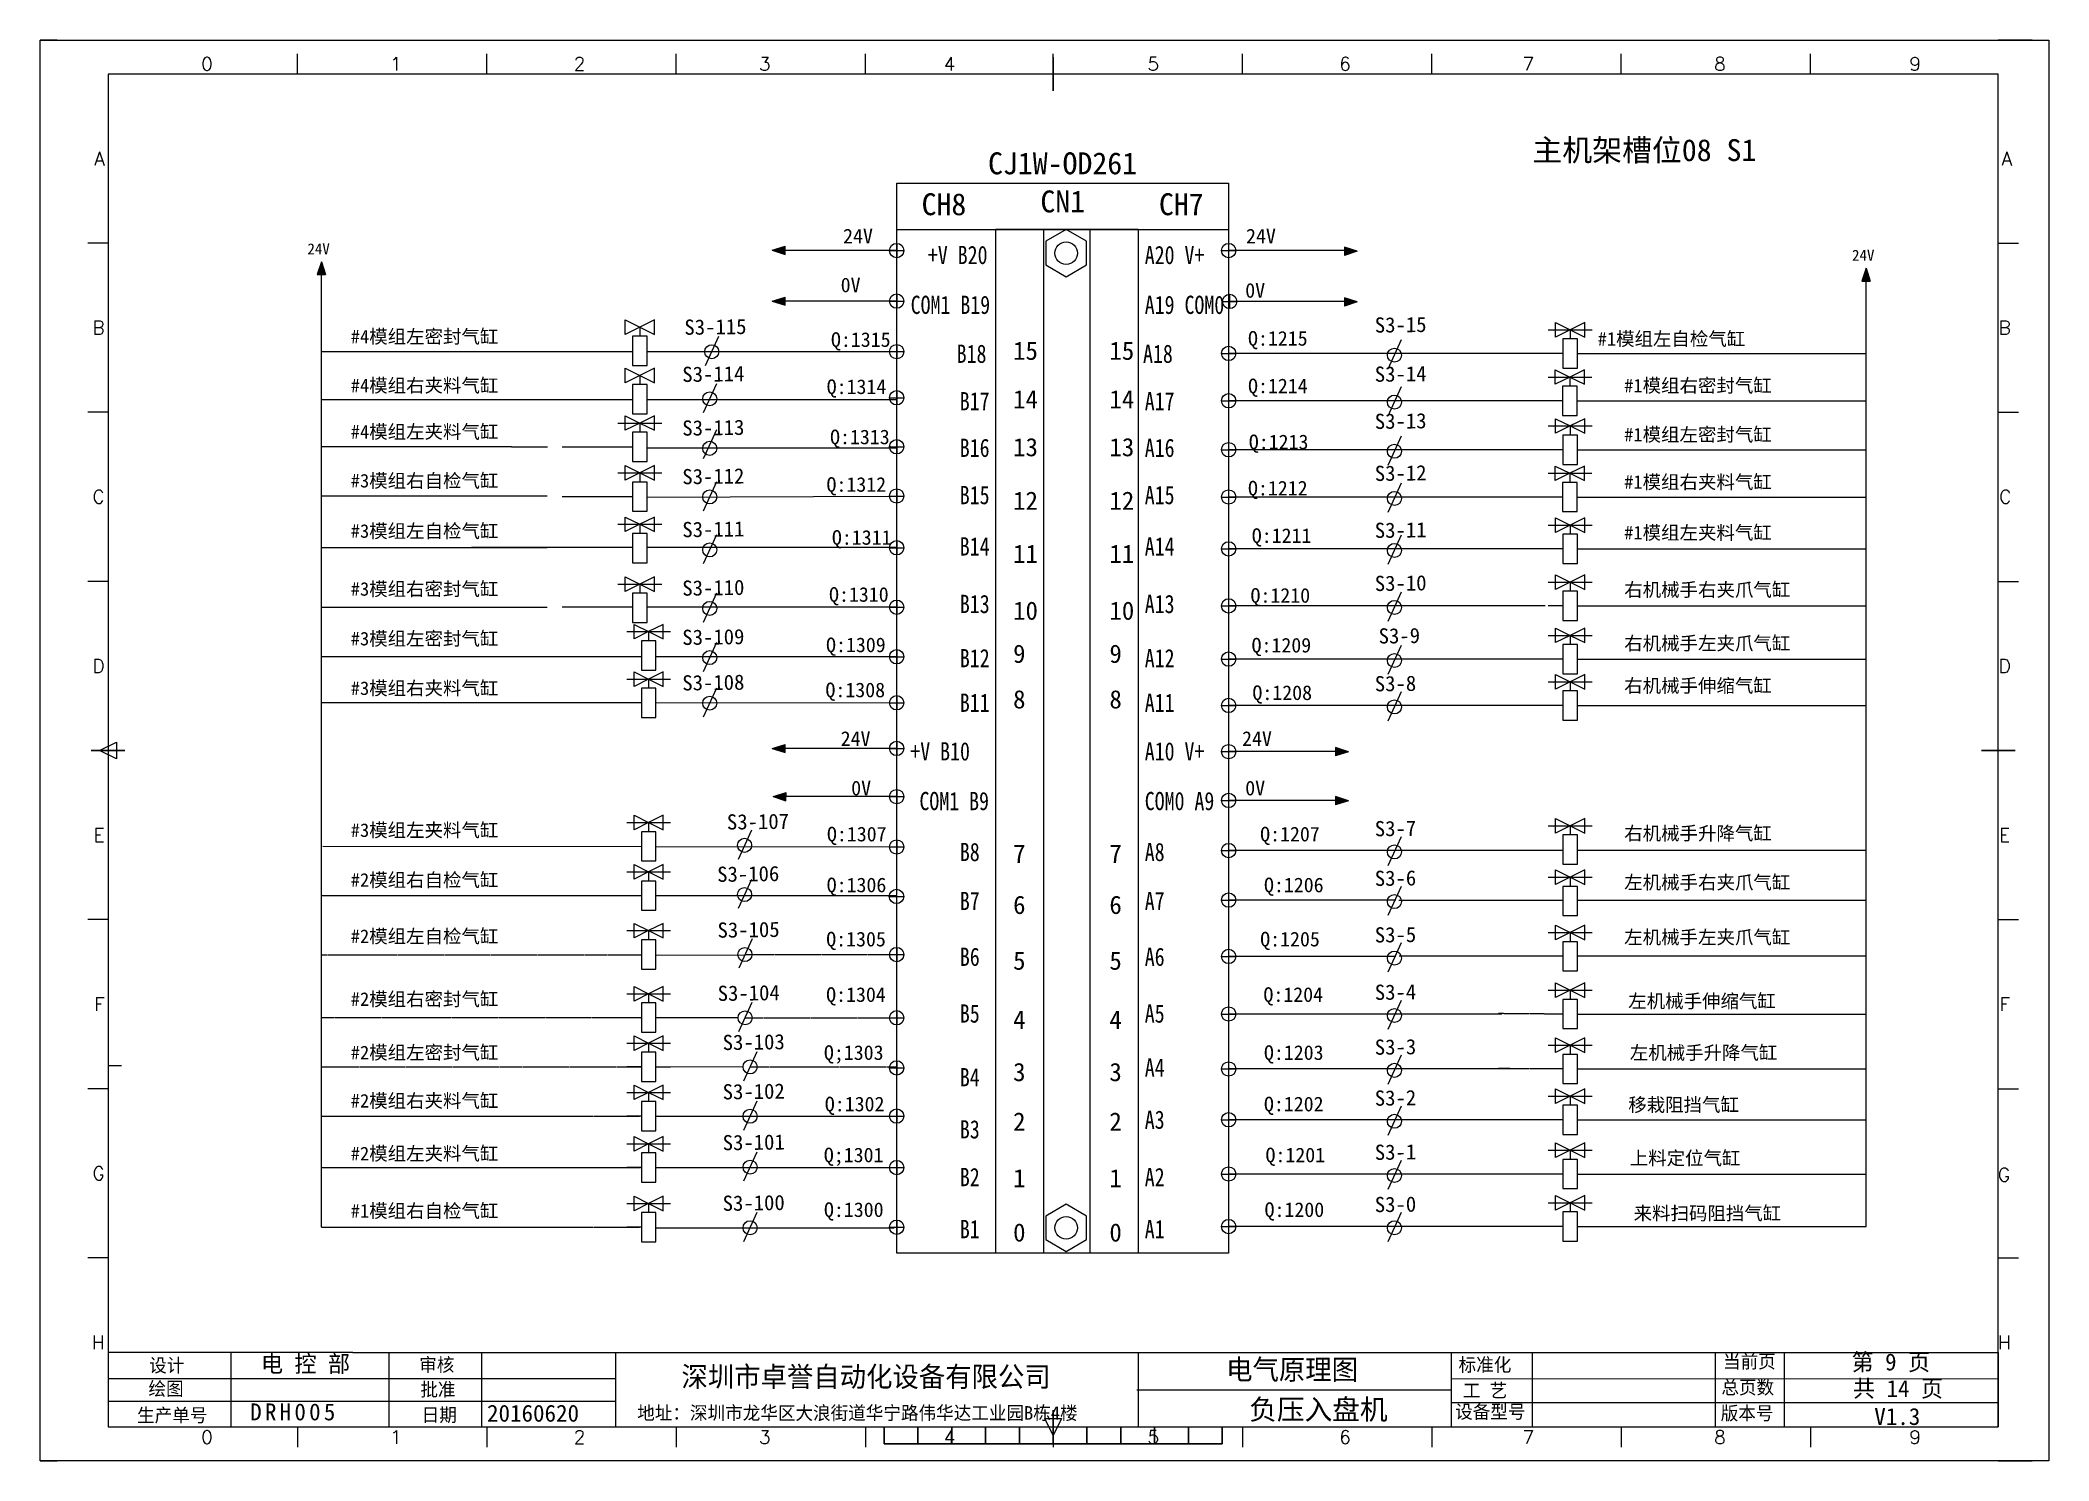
# Model space of a CAD drawing. Extents: x 2368 to 9674, y -1476 to 1321.
# Drawn here: x 7763 to 8357, y 901 to 1321 of the extents above; entities that cross this region are included whole.
import ezdxf
from ezdxf.enums import TextEntityAlignment as Align

# ---------------------------------------------------------------- set-up
doc = ezdxf.new("R2010")
doc.units = 0
doc.header["$MEASUREMENT"] = 0
doc.linetypes.add('ACANSTGL', pattern=[0.11811, 0.07874, -0.03937])
doc.layers.add('1', color=3, linetype='Continuous', lineweight=20)
doc.layers.add('AE_BOR', color=1, linetype='Continuous')
doc.layers.add('SYMS', color=7, linetype='Continuous')
doc.styles.add('HZ', font='', dxfattribs={"width": 0.8})
doc.styles.add('WD', font='romans.shx', dxfattribs={"bigfont": 'gbcbig.shx'})
doc.styles.add('样式 2', font='')
doc.styles.get('HZ').set_extended_font_data('SimSun')
doc.styles.get('样式 2').set_extended_font_data('NSimSun')

msp = doc.modelspace()

# ---------------------------------------------------------------- texts
for s, insert, char_height, width, attachment_point in [('{\\fFangSong|b0|i0|c134|p49;主机架槽位08 S1}', (8204.58714, 1292.22015), 6.48, 112.7203694, 1), ('{\\fFangSong|b0|i0|c134|p49;CJ1W-OD261}', (8043.60853, 1288.31971), 6.48, 34.6537309, 1), ('{\\fFangSong|b0|i0|c134|p49;CN1}', (8059.09663, 1277.05371), 6.48, 34.6537309, 1), ('{\\fFangSong|b0|i0|c134|p49;CH8}', (8023.95663, 1276.22371), 6.48, 34.6537309, 1), ('{\\fFangSong|b0|i0|c134|p49;CH7}', (8094.1467, 1276.22371), 6.48, 34.6537309, 1), ('{\\fSimSun|b0|i0|c134|p2;24V}', (8000.73944, 1265.72741), 4.32, 56.1737709, 1), ('{\\fSimSun|b0|i0|c134|p2;24V}', (8119.90713, 1265.72741), 4.32, 56.1737709, 1), ('24V', (7842.33629, 1261.41397), 3.24, 9.7955398, 1), ('24V', (8299.11353, 1259.52256), 3.24, 9.7955398, 1), ('{\\fSimSun|b0|i0|c134|p2;0V}', (8000.03163, 1251.28446), 4.32, 56.1737709, 1), ('{\\fSimSun|b0|i0|c134|p2;0V}', (8119.66587, 1249.67712), 4.32, 56.1737709, 1), ('{\\fSimSun|b0|i0|c134|p2;#4模组左密封气缸}', (7855.16462, 1235.86663), 4, 77.8309114, 1), (' Q:1215', (8117.55009, 1235.49469), 4.32, 56.1737709, 1), ('{\\fSimSun|b0|i0|c134|p2;#1模组左自检气缸}', (8223.88925, 1235.19232), 4, 77.8309114, 1), ('Q:1315', (7997.15783, 1235.13192), 4.32, 56.1737709, 1), ('{\\fSimSun|b0|i0|c134|p2;15}', (8051.02094, 1232.38534), 5.4, 4.0230196, 1), ('{\\fSimSun|b0|i0|c134|p2;15}', (8079.50587, 1232.38534), 5.4, 4.0230196, 1), ('{\\fSimSun|b0|i0|c134|p2;#4模组右夹料气缸}', (7855.16462, 1221.39479), 4, 77.8309114, 1), (' Q:1314', (7992.95954, 1221.19834), 4.32, 56.1737709, 1), ('{\\fSimSun|b0|i0|c134|p2;14}', (8051.02094, 1218.02755), 5.4, 4.0230196, 1), ('{\\fSimSun|b0|i0|c134|p2;14}', (8079.50587, 1218.02755), 5.4, 4.0230196, 1), (' Q:1214', (8117.56609, 1221.43494), 4.32, 56.1737709, 1), ('{\\fSimSun|b0|i0|c134|p2;#1模组右密封气缸}', (8231.74255, 1221.3817), 4, 69.1070273, 1), ('{\\fSimSun|b0|i0|c134|p2;#4模组左夹料气缸}', (7855.16462, 1207.72694), 4, 77.8309114, 1), ('Q:1313', (7996.89873, 1206.35416), 4.32, 56.1737709, 1), ('{\\fSimSun|b0|i0|c134|p2;#1模组左密封气缸}', (8231.74255, 1206.89123), 4, 69.1070273, 1), ('{\\fSimSun|b0|i0|c134|p2;13}', (8051.02094, 1203.87812), 5.4, 4.0230196, 1), ('{\\fSimSun|b0|i0|c134|p2;13}', (8079.50587, 1203.87812), 5.4, 4.0230196, 1), (' Q:1213', (8117.78916, 1204.8829), 4.32, 56.1737709, 1), ('{\\fSimSun|b0|i0|c134|p2;#3模组右自检气缸}', (7855.16462, 1193.2551), 4, 77.8309114, 1), (' Q:1312', (7992.89958, 1192.30312), 4.32, 56.1737709, 1), (' Q:1212', (8117.54412, 1191.21114), 4.32, 56.1737709, 1), ('{\\fSimSun|b0|i0|c134|p2;#1模组右夹料气缸}', (8231.74255, 1192.86778), 4, 69.1070273, 1), ('{\\fSimSun|b0|i0|c134|p2;12}', (8051.02094, 1188.04016), 5.4, 4.0230196, 1), ('{\\fSimSun|b0|i0|c134|p2;12}', (8079.50587, 1188.04016), 5.4, 4.0230196, 1), ('{\\fSimSun|b0|i0|c134|p2;#3模组左自检气缸}', (7855.16462, 1178.38126), 4, 77.8309114, 1), (' Q:1311', (7994.49981, 1176.63704), 4.32, 56.1737709, 1), (' Q:1211', (8118.66873, 1177.16851), 4.32, 56.1737709, 1), ('{\\fSimSun|b0|i0|c134|p2;#1模组左夹料气缸}', (8231.74255, 1177.90378), 4, 69.1070273, 1), ('{\\fSimSun|b0|i0|c134|p2;11}', (8051.02094, 1172.3502), 5.4, 4.0230196, 1), ('{\\fSimSun|b0|i0|c134|p2;11}', (8079.50587, 1172.3502), 5.4, 4.0230196, 1), ('{\\fSimSun|b0|i0|c134|p2;#3模组右密封气缸}', (7855.16462, 1161.24729), 4, 77.8309114, 1), (' Q:1310', (7993.64992, 1159.77703), 4.32, 56.1737709, 1), (' Q:1210', (8118.28986, 1159.50544), 4.32, 56.1737709, 1), ('{\\fSimSun|b0|i0|c134|p2;右机械手右夹爪气缸}', (8231.74255, 1161.02629), 4, 69.1070273, 1), ('{\\fSimSun|b0|i0|c134|p2;10}', (8051.02094, 1155.53061), 5.4, 4.0230196, 1), ('{\\fSimSun|b0|i0|c134|p2;10}', (8079.50587, 1155.53061), 5.4, 4.0230196, 1), ('{\\fSimSun|b0|i0|c134|p2;#3模组左密封气缸}', (7855.16462, 1146.56081), 4, 77.8309114, 1), (' Q:1309', (7992.76946, 1144.8829), 4.32, 56.1737709, 1), ('{\\fSimSun|b0|i0|c134|p2;9}', (8051.02094, 1142.80103), 5.4, 4.0230196, 1), ('{\\fSimSun|b0|i0|c134|p2;9}', (8079.50587, 1142.80103), 5.4, 4.0230196, 1), (' Q:1209', (8118.6004, 1144.78077), 4.32, 56.1737709, 1), ('{\\fSimSun|b0|i0|c134|p2;右机械手左夹爪气缸}', (8231.74255, 1145.18211), 4, 69.1070273, 1), ('{\\fSimSun|b0|i0|c134|p2;#3模组右夹料气缸}', (7855.16462, 1131.9094), 4, 77.8309114, 1), (' Q:1308', (7992.59539, 1131.55973), 4.32, 56.1737709, 1), ('{\\fSimSun|b0|i0|c134|p2;8}', (8051.02094, 1129.33136), 5.4, 4.0230196, 1), ('{\\fSimSun|b0|i0|c134|p2;8}', (8079.50587, 1129.33136), 5.4, 4.0230196, 1), (' Q:1208', (8118.85584, 1130.73723), 4.32, 56.1737709, 1), ('{\\fSimSun|b0|i0|c134|p2;右机械手伸缩气缸}', (8231.74255, 1132.6556), 4, 69.1070273, 1), ('{\\fSimSun|b0|i0|c134|p2;24V}', (8000.03163, 1117.17207), 4.32, 56.1737709, 1), ('{\\fSimSun|b0|i0|c134|p2;24V}', (8118.72414, 1117.17207), 4.32, 56.1737709, 1), ('{\\fSimSun|b0|i0|c134|p2;0V}', (8003.14399, 1102.54414), 4.32, 56.1737709, 1), ('{\\fSimSun|b0|i0|c134|p2;0V}', (8119.66645, 1102.54414), 4.32, 56.1737709, 1), ('{\\fSimSun|b0|i0|c134|p2;#3模组左夹料气缸}', (7855.16462, 1089.94483), 4, 77.8309114, 1), (' Q:1307', (7993.03473, 1088.94004), 4.32, 56.1737709, 1), (' Q:1207', (8121.14216, 1088.94004), 4.32, 56.1737709, 1), ('{\\fSimSun|b0|i0|c134|p2;右机械手升降气缸}', (8231.74255, 1088.99905), 4, 69.1070273, 1), ('{\\fSimSun|b0|i0|c134|p2;7}', (8051.02352, 1083.65497), 5.4, 4.0230196, 1), ('{\\fSimSun|b0|i0|c134|p2;7}', (8079.49139, 1083.65497), 5.4, 4.0230196, 1), ('{\\fSimSun|b0|i0|c134|p2;#2模组右自检气缸}', (7855.16462, 1075.21625), 4, 77.8309114, 1), ('{\\fSimSun|b0|i0|c134|p2;左机械手右夹爪气缸}', (8231.74255, 1074.50216), 4, 69.1070273, 1), (' Q:1306', (7992.95954, 1073.90317), 4.32, 56.1737709, 1), (' Q:1206', (8122.2761, 1073.90317), 4.32, 56.1737709, 1), ('{\\fSimSun|b0|i0|c134|p2;6}', (8051.02352, 1068.5571), 5.4, 4.0230196, 1), ('{\\fSimSun|b0|i0|c134|p2;6}', (8079.49139, 1068.5571), 5.4, 4.0230196, 1), ('{\\fSimSun|b0|i0|c134|p2;#2模组左自检气缸}', (7855.16462, 1058.56655), 4, 77.8309114, 1), (' Q:1305', (7992.82193, 1057.88486), 4.32, 56.1737709, 1), ('Q:1205', (8124.09903, 1057.88486), 4.32, 56.1737709, 1), ('{\\fSimSun|b0|i0|c134|p2;左机械手左夹爪气缸}', (8231.74255, 1058.2872), 4, 69.1070273, 1), ('{\\fSimSun|b0|i0|c134|p2;5}', (8051.02352, 1052.0583), 5.4, 4.0230196, 1), ('{\\fSimSun|b0|i0|c134|p2;5}', (8079.49139, 1052.0583), 5.4, 4.0230196, 1), ('{\\fSimSun|b0|i0|c134|p2;#2模组右密封气缸}', (7855.16462, 1039.9962), 4, 77.8309114, 1), (' Q:1304', (7992.79822, 1041.48781), 4.32, 56.1737709, 1), (' Q:1204', (8122.11478, 1041.48781), 4.32, 56.1737709, 1), ('{\\fSimSun|b0|i0|c134|p2;左机械手伸缩气缸}', (8232.93339, 1039.40262), 4, 56.1737709, 1), ('{\\fSimSun|b0|i0|c134|p2;4}', (8051.02352, 1034.59214), 5.4, 4.0230196, 1), ('{\\fSimSun|b0|i0|c134|p2;4}', (8079.49139, 1034.59214), 5.4, 4.0230196, 1), ('{\\fSimSun|b0|i0|c134|p2;#2模组左密封气缸}', (7855.16462, 1024.2038), 4, 77.8309114, 1), (' Q;1303', (7992.13816, 1024.3324), 4.32, 56.1737709, 1), (' Q:1203', (8122.2608, 1024.3324), 4.32, 56.1737709, 1), ('{\\fSimSun|b0|i0|c134|p2;左机械手升降气缸}', (8233.38523, 1024.14599), 4, 56.1737709, 1), ('{\\fSimSun|b0|i0|c134|p2;3}', (8051.02352, 1019.13471), 5.4, 4.0230196, 1), ('{\\fSimSun|b0|i0|c134|p2;3}', (8079.49139, 1019.13471), 5.4, 4.0230196, 1), ('{\\fSimSun|b0|i0|c134|p2;#2模组右夹料气缸}', (7855.16462, 1009.93355), 4, 77.8309114, 1), (' Q:1302', (7992.40686, 1009.12935), 4.32, 56.1737709, 1), ('{\\fSimSun|b0|i0|c134|p2;2}', (8051.02352, 1004.48089), 5.4, 4.0230196, 1), ('{\\fSimSun|b0|i0|c134|p2;2}', (8079.49139, 1004.48089), 5.4, 4.0230196, 1), (' Q:1202', (8122.2608, 1009.12935), 4.32, 56.1737709, 1), ('{\\fSimSun|b0|i0|c134|p2;移栽阻挡气缸}', (8232.93339, 1008.75147), 4, 56.1737709, 1), ('{\\fSimSun|b0|i0|c134|p2;#2模组左夹料气缸}', (7855.16462, 994.33141), 4, 77.8309114, 1), (' Q;1301', (7992.11292, 994.0676), 4.32, 56.1737709, 1), (' Q:1201', (8122.7238, 994.0676), 4.32, 56.1737709, 1), ('{\\fSimSun|b0|i0|c134|p2;上料定位气缸}', (8233.38523, 992.97337), 4, 56.1737709, 1), ('{\\fSimSun|b0|i0|c134|p2;1}', (8051.02352, 987.75482), 5.4, 4.0230196, 1), ('{\\fSimSun|b0|i0|c134|p2;1}', (8079.49139, 987.75482), 5.4, 4.0230196, 1), ('{\\fSimSun|b0|i0|c134|p2;#1模组右自检气缸}', (7855.16462, 977.39739), 4, 77.8309114, 1), (' Q:1300', (7992.15012, 977.90112), 4.32, 56.1737709, 1), (' Q:1200', (8122.44791, 977.90112), 4.32, 56.1737709, 1), ('{\\fSimSun|b0|i0|c134|p2;来料扫码阻挡气缸}', (8234.51481, 976.67566), 4, 56.1737709, 1), ('{\\fSimSun|b0|i0|c134|p2;0}', (8051.02352, 971.70373), 5.4, 4.0230196, 1), ('{\\fSimSun|b0|i0|c134|p2;0}', (8079.49139, 971.70373), 5.4, 4.0230196, 1), ('第 9 页', (8298.98965, 933.20998), 5, 38.1635092, 1), ('深圳市卓誉自动化设备有限公司', (7952.94274, 922.69305), 6, 134.4627712, 7), ('共 14 页', (8299.39943, 925.37331), 5, 40.4924398, 1), ('地址：深圳市龙华区大浪街道华宁路伟华达工业园B栋4楼', (7939.8591, 913.1738), 4, 144.4993675, 7), ('V1.3', (8305.6878, 917.0843), 5, 40.4924398, 1)]:
    msp.add_mtext(s, dxfattribs=dict(insert=insert, char_height=char_height, width=width, attachment_point=attachment_point))
at = {"color": 0, "ltscale": 2, "attachment_point": 1}
for s, insert, char_height, width in [('电 控 部', (7828.62706, 932.70016), 5, 34.8313606), ('当前页', (8260.95359, 932.88847), 4, 19.3450259), ('设计', (7795.533, 931.72793), 4, 19.3450259), ('审核', (7875.40434, 931.90559), 4, 25.507459), ('电气原理图', (8114.02226, 931.48063), 6, 43.9128196), ('标准化', (8182.75966, 931.90308), 4, 23.3399102), ('{\\C256;绘图}', (7795.32601, 924.80022), 4, 19.3450259), ('批准', (7875.73612, 924.57907), 4, 25.507459), ('工 艺', (8184.01573, 924.28086), 4, 19.3450259), ('总页数', (8260.47408, 925.20673), 4, 19.3450259), ('生产单号', (7791.95399, 916.96887), 4, 25.1533682), ('日期', (7876.12005, 917.07383), 4, 25.507459), ('20160620', (7895.44952, 918.05874), 5, 25.507459), ('{\\fSimSun|b0|i0|c134|p2;负压入盘机}', (8120.84348, 919.66856), 6, 43.9128196), ('设备型号', (8181.74706, 918.02035), 4, 31.672048), ('版本号', (8260.26857, 917.56412), 4, 19.3450259)]:
    msp.add_mtext(s, dxfattribs=dict(at, insert=insert, char_height=char_height, width=width))
at = {"lineweight": 0, "insert": (7802.95694, 918.44708), "char_height": 5, "attachment_point": 1, "style": '样式 2'}
msp.add_mtext_dynamic_manual_height_columns('\\pi22.464;{\\T1.28;DRH005}', width=55.0317648, gutter_width=1, heights=[0], dxfattribs=at)
at = {"layer": '1', "color": 0, "char_height": 5.4, "attachment_point": 1, "style": 'HZ'}
for s, insert, width in [('+V B20', (8025.82561, 1260.68718), 25.6053706), ('A20 V+', (8089.95099, 1260.68718), 26.3635826), ('COM1 B19', (8020.72908, 1245.94987), 31.938251), ('A19 COM0', (8089.95099, 1245.94987), 25.0966071), (' B18', (8031.3951, 1231.49239), 25.2262961), (' A18', (8086.5006, 1231.49239), 36.0605601), ('B17', (8035.24774, 1217.44405), 5.8386613), ('A17', (8089.95099, 1217.44405), 5.8386613), ('B16', (8035.24774, 1203.67366), 5.8386613), ('A16', (8089.95099, 1203.67366), 5.8386613), ('B15', (8035.24774, 1189.6982), 5.8386613), ('A15', (8089.95099, 1189.6982), 5.8386613), ('B14', (8035.24774, 1174.53553), 5.8386613), ('A14', (8089.95099, 1174.53553), 5.8386613), ('B13', (8035.27307, 1157.51714), 5.8386613), ('A13', (8089.95099, 1157.51714), 5.8386613), ('B12', (8035.27307, 1141.48871), 5.8386613), ('A12', (8089.95099, 1141.48871), 5.8386613), ('B11', (8035.27307, 1128.31717), 5.8386613), ('A11', (8089.95099, 1128.31717), 5.8386613), ('+V B10', (8020.62436, 1113.94116), 26.5910109), ('A10 V+', (8089.95099, 1113.94116), 45.1053605), ('COM1 B9', (8023.3192, 1099.24162), 24.1271129), ('COM0 A9', (8089.95099, 1099.24162), 29.3958352), ('B8', (8035.27307, 1084.18903), 5.8386613), ('A8', (8089.95099, 1084.18903), 5.8386613), ('B7', (8035.27307, 1069.7018), 5.8386613), ('A7', (8089.95099, 1069.7018), 5.8386613), ('B6', (8035.27307, 1053.20835), 5.8386613), ('A6', (8089.95099, 1053.20835), 5.8386613), ('B5', (8035.27307, 1036.4341), 5.8386613), ('A5', (8089.95099, 1036.4341), 5.8386613), ('B4', (8035.27307, 1017.60497), 5.8386613), ('A4', (8089.95099, 1020.44999), 5.8386613), ('A3', (8089.95099, 1005.03352), 5.8386613), ('B3', (8035.27307, 1002.1885), 5.8386613), ('B2', (8035.27307, 988.08178), 5.8386613), ('A2', (8089.95099, 988.08178), 5.8386613), ('B1', (8035.27307, 972.70216), 5.8386613), ('A1', (8089.95099, 972.70216), 5.8386613)]:
    msp.add_mtext(s, dxfattribs=dict(at, insert=insert, width=width))
at = {"layer": 'SYMS', "lineweight": -3}
for s, p in [('S3-115', (7953.84375, 1234.36503)), ('S3-15', (8158.00704, 1235.01244)), ('S3-114', (7953.22375, 1220.42503)), ('S3-14', (8158.00704, 1220.47507)), ('S3-113', (7953.22375, 1204.55364)), ('S3-13', (8158.00704, 1206.53494)), ('S3-112', (7953.22375, 1190.18503)), ('S3-12', (8158.00704, 1191.15346)), ('S3-111', (7953.22375, 1174.53503)), ('S3-11', (8158.00704, 1174.31165)), ('S3-110', (7953.22375, 1157.23503)), ('S3-10', (8158.00704, 1158.6172)), ('S3-109', (7953.22375, 1142.67503)), ('S3-9', (8159.14596, 1143.08519)), ('S3-108', (7953.22375, 1129.21503)), ('S3-8', (8158.00704, 1128.96097)), ('S3-107', (7966.41995, 1088.09416)), ('S3-7', (8158.00704, 1086.10917)), ('S3-106', (7963.53511, 1072.62921)), ('S3-6', (8158.00704, 1071.42436)), ('S3-105', (7963.63967, 1056.12901)), ('S3-5', (8158.00704, 1054.70427)), ('S3-104', (7963.68546, 1037.43182)), ('S3-4', (8158.00704, 1037.73092)), ('S3-103', (7965.16018, 1022.91278)), ('S3-3', (8158.00704, 1021.5204)), ('S3-102', (7965.16018, 1008.31768)), ('S3-2', (8158.00704, 1006.45417)), ('S3-101', (7965.16018, 993.28031)), ('S3-1', (8158.00704, 990.43438)), ('S3-100', (7965.16018, 975.36815)), ('S3-0', (8158.00704, 974.98672))]:
    msp.add_text(s, height=4.5, rotation=0.79525133, dxfattribs=at).set_placement(p)

# ---------------------------------------------------------------- blocks, each defined once
blk = doc.blocks.new('gb_a2_a')
for p, q in [((584, 410), (25, 410)), ((25, 410), (25, 10)), ((584, 10), (584, 410)), ((25, 10), (584, 10))]:
    blk.add_line(p, q)
at = {"lineweight": 9, "ltscale": 0.1}
blk.add_line((25, 116.86), (29, 116.86), dxfattribs=at)
at = {"layer": 'AE_BOR', "lineweight": 30}
for p, q in [((10, 420), (4.93, 420)), ((594, 420), (584, 420)), ((4.93, 0), (10, 0)), ((594, 0), (584, 0))]:
    blk.add_line(p, q, dxfattribs=at)
at = {"layer": 'AE_BOR', "color": 1, "lineweight": 15}
for p, q in [((4.93, 420), (598.93, 420)), ((4.93, 0), (4.93, 420)), ((598.93, 420), (598.93, 0)), ((22.5, 210), (27.5, 212.5)), ((27.5, 207.5), (22.5, 210)), ((27.5, 212.5), (27.5, 207.5)), ((304.5, 7.5), (302, 12.5)), ((302, 12.5), (307, 12.5)), ((307, 12.5), (304.5, 7.5)), ((598.93, 0), (4.93, 0))]:
    blk.add_line(p, q, dxfattribs=at)
at = {"layer": 'AE_BOR'}
for p, q in [((81, 410), (81, 416)), ((137, 410), (137, 416)), ((193, 410), (193, 416)), ((249, 410), (249, 416)), ((304.5, 410), (304.5, 416)), ((360.5, 410), (360.5, 416)), ((416.5, 410), (416.5, 416)), ((472.5, 410), (472.5, 416)), ((528.5, 410), (528.5, 416)), ((25, 360), (19, 360)), ((584, 360), (590, 360)), ((25, 310), (19, 310)), ((584, 310), (590, 310)), ((25, 260), (19, 260)), ((584, 260), (590, 260)), ((25, 160), (19, 160)), ((584, 160), (590, 160)), ((25, 110), (19, 110)), ((584, 110), (590, 110)), ((25, 60), (19, 60)), ((584, 60), (590, 60)), ((81, 10), (81, 4)), ((137, 10), (137, 4)), ((193, 10), (193, 4)), ((249, 10), (249, 4)), ((304.5, 10), (304.5, 4)), ((360.5, 10), (360.5, 4)), ((416.5, 10), (416.5, 4)), ((472.5, 10), (472.5, 4)), ((528.5, 10), (528.5, 4))]:
    blk.add_line(p, q, dxfattribs=at)
at = {"layer": 'AE_BOR', "color": 2, "lineweight": 30}
for p, q in [((304.5, 405), (304.5, 415)), ((20, 210), (30, 210)), ((579, 210), (589, 210)), ((304.5, 10), (304.5, 15)), ((304.5, 15), (304.5, 5)), ((254.5, 5), (254.5, 10)), ((264.5, 5), (264.5, 10)), ((274.5, 5), (274.5, 10)), ((284.5, 5), (284.5, 10)), ((294.5, 5), (294.5, 10)), ((304.5, 10), (304.5, 5)), ((314.5, 5), (314.5, 10)), ((324.5, 5), (324.5, 10)), ((334.5, 5), (334.5, 10)), ((344.5, 5), (344.5, 10)), ((354.5, 5), (354.5, 10)), ((254.5, 5), (354.5, 5))]:
    blk.add_line(p, q, dxfattribs=at)
at = {"layer": 'AE_BOR', "style": 'WD'}
for s, p in [('0', (54.27, 411)), ('1', (110.12, 411)), ('2', (164.42, 411)), ('3', (219.22, 411)), ('4', (273.82, 411)), ('5', (334.12, 411)), ('6', (390.81, 411)), ('7', (445.01, 411)), ('8', (501.67, 411)), ('9', (559.4, 411)), ('0', (54.27, 5)), ('1', (110.12, 5)), ('2', (164.42, 5)), ('3', (219.22, 5)), ('4', (273.82, 5)), ('5', (334.12, 5)), ('6', (390.81, 5)), ('7', (445.01, 5)), ('8', (501.67, 5)), ('9', (559.4, 5))]:
    blk.add_text(s, height=4, dxfattribs=at).set_placement(p, align=Align.CENTER)
for s, p in [('A', (24, 385)), ('A', (588.05, 385)), ('B', (24, 335)), ('B', (587.67, 335)), ('C', (24, 285)), ('C', (587.86, 285)), ('D', (24, 235)), ('D', (587.67, 235)), ('E', (24, 185)), ('E', (587.48, 185)), ('F', (24, 135)), ('F', (587.48, 135)), ('F', (587.48, 135)), ('G', (24, 85)), ('G', (587.48, 84.56)), ('H', (24, 35)), ('H', (587.67, 35))]:
    blk.add_text(s, height=4, dxfattribs=at).set_placement(p, align=Align.MIDDLE_RIGHT)

# ---------------------------------------------------------------- hatches: boundary and pattern name
for points in [[(7979.77794, 1259.41536), (7983.60987, 1260.60313), (7983.58647, 1258.15459)], [(8152.80131, 1259.08493), (8148.98089, 1257.8606), (8148.98089, 1260.30926)], [(7846.47702, 1255.99722), (7847.70135, 1252.1768), (7845.25269, 1252.1768)], [(8303.25427, 1254.1058), (8304.47859, 1250.28539), (8302.02994, 1250.28539)], [(7979.80794, 1244.36536), (7983.63987, 1245.55313), (7983.61647, 1243.10459)], [(8152.80131, 1244.11493), (8148.98089, 1242.8906), (8148.98089, 1245.33926)], [(7979.81574, 1112.08009), (7983.63615, 1113.30441), (7983.63615, 1110.85576)], [(8150.16131, 1111.10493), (8146.34089, 1109.8806), (8146.34089, 1112.32926)], [(7980.03794, 1097.90536), (7983.86987, 1099.09313), (7983.84647, 1096.64459)], [(8150.16131, 1096.63493), (8146.34089, 1095.4106), (8146.34089, 1097.85926)]]:
    msp.add_hatch(color=256).paths.add_polyline_path(points)

# ---------------------------------------------------------------- linework, layer by layer
for p, q in [((8016.59726, 1265.51692), (8114.76641, 1265.51692)), ((7979.77794, 1259.41536), (7983.60987, 1260.60313)), ((7979.77794, 1259.41536), (7983.58647, 1258.15459)), ((8016.59726, 1259.29052), (7983.55719, 1259.29052)), ((7983.58647, 1258.15459), (7983.60987, 1260.60313)), ((8149.16319, 1259.31609), (8114.76641, 1259.29052)), ((8152.80131, 1259.08493), (8148.98089, 1260.30926)), ((8148.98089, 1260.30926), (8148.98089, 1257.8606)), ((7846.47702, 1255.99722), (7845.25269, 1252.1768)), ((7846.47702, 1235.40419), (7846.47702, 1255.99722)), ((7846.47702, 1255.99722), (7847.70135, 1252.1768)), ((8152.80131, 1259.08493), (8148.98089, 1257.8606)), ((8303.25427, 1254.1058), (8302.02994, 1250.28539)), ((8303.25427, 1233.51277), (8303.25427, 1254.1058)), ((8303.25427, 1254.1058), (8304.47859, 1250.28539)), ((7845.25269, 1252.1768), (7847.70135, 1252.1768)), ((8302.02994, 1250.28539), (8304.47859, 1250.28539)), ((7979.80794, 1244.36536), (7983.63987, 1245.55313)), ((7979.80794, 1244.36536), (7983.61647, 1243.10459)), ((8016.59726, 1244.3366), (7983.45319, 1244.3366)), ((7983.61647, 1243.10459), (7983.63987, 1245.55313)), ((8149.25319, 1244.18609), (8114.76641, 1244.23769)), ((8152.80131, 1244.11493), (8148.98089, 1245.33926)), ((8148.98089, 1245.33926), (8148.98089, 1242.8906)), ((8152.80131, 1244.11493), (8148.98089, 1242.8906)), ((7936.31062, 1238.81783), (7940.63062, 1236.65783)), ((7936.31062, 1234.49783), (7936.31062, 1238.81783)), ((7940.63062, 1236.65783), (7936.31062, 1234.49783)), ((7944.95062, 1238.81783), (7940.63062, 1236.65783)), ((7940.63062, 1236.65783), (7944.95062, 1234.49783)), ((7940.63062, 1236.65783), (7940.63062, 1235.03783)), ((7944.95062, 1234.49783), (7944.95062, 1238.81783)), ((8209.27981, 1235.89398), (8222.23981, 1235.89398)), ((8211.43981, 1238.05398), (8215.75981, 1235.89398)), ((8211.43981, 1233.73398), (8211.43981, 1238.05398)), ((8215.75981, 1235.89398), (8211.43981, 1233.73398)), ((8220.07981, 1238.05398), (8215.75981, 1235.89398)), ((8215.75981, 1235.89398), (8215.75981, 1234.27398)), ((8215.75981, 1235.89398), (8220.07981, 1233.73398)), ((8220.07981, 1233.73398), (8220.07981, 1238.05398)), ((7940.63062, 1235.03783), (7940.63062, 1233.95783)), ((7963.92555, 1233.86985), (7959.97831, 1225.22899)), ((8165.7979, 1232.85144), (8161.85066, 1224.21058)), ((8215.75981, 1234.27398), (8215.75981, 1233.19398)), ((7936.31062, 1224.54142), (7940.63062, 1222.38142)), ((7936.31062, 1220.22142), (7936.31062, 1224.54142)), ((7944.95062, 1224.54142), (7940.63062, 1222.38142)), ((7944.95062, 1220.22142), (7944.95062, 1224.54142)), ((8211.50825, 1228.87398), (8114.76641, 1228.87398)), ((8213.59981, 1228.87398), (8209.27981, 1228.87398)), ((8211.36684, 1224.06328), (8215.68684, 1221.90328)), ((8211.36684, 1219.74328), (8211.36684, 1224.06328)), ((8220.00684, 1224.06328), (8215.68684, 1221.90328)), ((8217.91981, 1228.87398), (8222.23981, 1228.87398)), ((8220.00684, 1219.74328), (8220.00684, 1224.06328)), ((8222.23981, 1228.87398), (8303.25427, 1228.87398)), ((7940.63062, 1222.38142), (7936.31062, 1220.22142)), ((7940.63062, 1222.38142), (7944.95062, 1220.22142)), ((7940.63062, 1222.38142), (7940.63062, 1220.76142)), ((7940.63062, 1220.76142), (7940.63062, 1219.68142)), ((7963.30555, 1219.92985), (7959.35831, 1211.28899)), ((8165.7979, 1218.97059), (8161.85066, 1210.32972)), ((8209.20684, 1221.90328), (8222.16684, 1221.90328)), ((8215.68684, 1221.90328), (8211.36684, 1219.74328)), ((8215.68684, 1221.90328), (8215.68684, 1220.28328)), ((8215.68684, 1221.90328), (8220.00684, 1219.74328)), ((8215.68684, 1220.28328), (8215.68684, 1219.20328)), ((8209.20684, 1214.88328), (8114.76641, 1214.88328)), ((8213.52684, 1214.88328), (8209.20684, 1214.88328)), ((8217.84684, 1214.88328), (8303.25427, 1214.88328)), ((8217.84684, 1214.88328), (8222.16684, 1214.88328)), ((7934.15062, 1208.30609), (7947.11062, 1208.30609)), ((7936.31062, 1210.46609), (7940.63062, 1208.30609)), ((7936.31062, 1206.14609), (7936.31062, 1210.46609)), ((7940.63062, 1208.30609), (7936.31062, 1206.14609)), ((7944.95062, 1210.46609), (7940.63062, 1208.30609)), ((7940.63062, 1208.30609), (7944.95062, 1206.14609)), ((7940.63062, 1208.30609), (7940.63062, 1206.68609)), ((7940.63062, 1206.68609), (7940.63062, 1205.60609)), ((7944.95062, 1206.14609), (7944.95062, 1210.46609)), ((7963.30555, 1206.30985), (7959.35831, 1197.66899)), ((8209.27981, 1207.42796), (8222.23981, 1207.42796)), ((8211.43981, 1209.58796), (8215.75981, 1207.42796)), ((8211.43981, 1205.26796), (8211.43981, 1209.58796)), ((8215.75981, 1207.42796), (8211.43981, 1205.26796)), ((8220.07981, 1209.58796), (8215.75981, 1207.42796)), ((8215.75981, 1207.42796), (8215.75981, 1205.80796)), ((8215.75981, 1207.42796), (8220.07981, 1205.26796)), ((8220.07981, 1205.26796), (8220.07981, 1209.58796)), ((8209.20684, 1200.40796), (8114.76641, 1200.40796)), ((8165.7979, 1204.43321), (8161.85066, 1195.79234)), ((8213.59981, 1200.40796), (8209.27981, 1200.40796)), ((8215.75981, 1205.80796), (8215.75981, 1204.72796)), ((8217.91981, 1200.40796), (8303.25427, 1200.40796)), ((8217.91981, 1200.40796), (8222.23981, 1200.40796)), ((7936.31062, 1195.72569), (7940.63062, 1193.56569)), ((7936.31062, 1191.40569), (7936.31062, 1195.72569)), ((7944.95062, 1195.72569), (7940.63062, 1193.56569)), ((7944.95062, 1191.40569), (7944.95062, 1195.72569)), ((8211.36684, 1195.59725), (8215.68684, 1193.43725)), ((8211.36684, 1191.27725), (8211.36684, 1195.59725)), ((8220.00684, 1195.59725), (8215.68684, 1193.43725)), ((8220.00684, 1191.27725), (8220.00684, 1195.59725)), ((7934.15062, 1193.56569), (7947.11062, 1193.56569)), ((7940.63062, 1193.56569), (7936.31062, 1191.40569)), ((7940.63062, 1193.56569), (7944.95062, 1191.40569)), ((7940.63062, 1193.56569), (7940.63062, 1191.94569)), ((7940.63062, 1191.94569), (7940.63062, 1190.86569)), ((7963.30555, 1190.92985), (7959.35831, 1182.28899)), ((8165.7979, 1190.49308), (8161.85066, 1181.85222)), ((8209.20684, 1193.43725), (8222.16684, 1193.43725)), ((8215.68684, 1193.43725), (8211.36684, 1191.27725)), ((8215.68684, 1193.43725), (8215.68684, 1191.81725)), ((8215.68684, 1193.43725), (8220.00684, 1191.27725)), ((8215.68684, 1191.81725), (8215.68684, 1190.73725)), ((8209.20684, 1186.41725), (8114.76641, 1186.41725)), ((8213.52684, 1186.41725), (8209.20684, 1186.41725)), ((8217.84684, 1186.41725), (8303.25427, 1186.41725)), ((8217.84684, 1186.41725), (8222.16684, 1186.41725)), ((7934.15062, 1178.35316), (7947.11062, 1178.35316)), ((7936.31062, 1180.51316), (7940.63062, 1178.35316)), ((7936.31062, 1176.19316), (7936.31062, 1180.51316)), ((7940.63062, 1178.35316), (7936.31062, 1176.19316)), ((7944.95062, 1180.51316), (7940.63062, 1178.35316)), ((7940.63062, 1178.35316), (7944.95062, 1176.19316)), ((7940.63062, 1178.35316), (7940.63062, 1176.73316)), ((7940.63062, 1176.73316), (7940.63062, 1175.65316)), ((7944.95062, 1176.19316), (7944.95062, 1180.51316)), ((8209.27981, 1178.11158), (8222.23981, 1178.11158)), ((8211.43981, 1180.27158), (8215.75981, 1178.11158)), ((8211.43981, 1175.95158), (8211.43981, 1180.27158)), ((8215.75981, 1178.11158), (8211.43981, 1175.95158)), ((8220.07981, 1180.27158), (8215.75981, 1178.11158)), ((8215.75981, 1178.11158), (8215.75981, 1176.49158)), ((8215.75981, 1178.11158), (8220.07981, 1175.95158)), ((8215.75981, 1176.49158), (8215.75981, 1175.41158)), ((8220.07981, 1175.95158), (8220.07981, 1180.27158)), ((7938.47062, 1171.50702), (7890.88319, 1171.50702)), ((7938.47062, 1171.50702), (7891.12319, 1171.50702)), ((8016.59726, 1171.50702), (7942.79062, 1171.50702)), ((8016.59726, 1171.50702), (7942.79062, 1171.50702)), ((7963.30555, 1175.27985), (7959.35831, 1166.63899)), ((8209.63408, 1171.09158), (8114.76641, 1171.09158)), ((8165.7979, 1175.1116), (8161.85066, 1166.47073)), ((8213.59981, 1171.09158), (8209.27981, 1171.09158)), ((8217.91981, 1171.09158), (8222.23981, 1171.09158)), ((8222.23981, 1171.09158), (8303.25427, 1171.09158)), ((7934.15062, 1160.69316), (7947.11062, 1160.69316)), ((7936.31062, 1162.85316), (7940.63062, 1160.69316)), ((7936.31062, 1158.53316), (7936.31062, 1162.85316)), ((7940.63062, 1160.69316), (7936.31062, 1158.53316)), ((7944.95062, 1162.85316), (7940.63062, 1160.69316)), ((7940.63062, 1160.69316), (7944.95062, 1158.53316)), ((7940.63062, 1160.69316), (7940.63062, 1159.07316)), ((7940.63062, 1159.07316), (7940.63062, 1157.99316)), ((7944.95062, 1158.53316), (7944.95062, 1162.85316)), ((8209.27981, 1161.25023), (8222.23981, 1161.25023)), ((8211.43981, 1163.41023), (8215.75981, 1161.25023)), ((8211.43981, 1159.09023), (8211.43981, 1163.41023)), ((8215.75981, 1161.25023), (8211.43981, 1159.09023)), ((8220.07981, 1163.41023), (8215.75981, 1161.25023)), ((8215.75981, 1161.25023), (8215.75981, 1159.63023)), ((8215.75981, 1161.25023), (8220.07981, 1159.09023)), ((8215.75981, 1159.63023), (8215.75981, 1158.55023)), ((8220.07981, 1159.09023), (8220.07981, 1163.41023)), ((7963.30555, 1157.97985), (7959.35831, 1149.33899)), ((8208.40341, 1154.23023), (8114.76641, 1154.23023)), ((8165.7979, 1158.2698), (8161.85066, 1149.62893)), ((8213.59981, 1154.23023), (8209.27981, 1154.23023)), ((8217.91981, 1154.23023), (8222.23981, 1154.23023)), ((8222.23981, 1154.23023), (8303.25427, 1154.23023)), ((7936.76775, 1146.62156), (7949.72775, 1146.62156)), ((7938.92775, 1148.78156), (7943.24775, 1146.62156)), ((7938.92775, 1144.46156), (7938.92775, 1148.78156)), ((7943.24775, 1146.62156), (7938.92775, 1144.46156)), ((7947.56775, 1148.78156), (7943.24775, 1146.62156)), ((7943.24775, 1146.62156), (7947.56775, 1144.46156)), ((7943.24775, 1146.62156), (7943.24775, 1145.00156)), ((7947.56775, 1144.46156), (7947.56775, 1148.78156)), ((8211.43981, 1147.69026), (8215.75981, 1145.53026)), ((8211.43981, 1143.37026), (8211.43981, 1147.69026)), ((8220.07981, 1147.69026), (8215.75981, 1145.53026)), ((8220.07981, 1143.37026), (8220.07981, 1147.69026)), ((7943.24775, 1145.00156), (7943.24775, 1143.92156)), ((7963.30555, 1143.41985), (7959.35831, 1134.77899)), ((8165.7979, 1142.57535), (8161.85066, 1133.93448)), ((8209.27981, 1145.53026), (8222.23981, 1145.53026)), ((8215.75981, 1145.53026), (8211.43981, 1143.37026)), ((8215.75981, 1145.53026), (8215.75981, 1143.91026)), ((8215.75981, 1145.53026), (8220.07981, 1143.37026)), ((8215.75981, 1143.91026), (8215.75981, 1142.83026)), ((7941.08775, 1139.20392), (7846.64456, 1139.20392)), ((7938.92775, 1134.75654), (7943.24775, 1132.59654)), ((7938.92775, 1130.43654), (7938.92775, 1134.75654)), ((7947.56775, 1134.75654), (7943.24775, 1132.59654)), ((8016.59726, 1139.20392), (7945.40775, 1139.20392)), ((7947.56775, 1130.43654), (7947.56775, 1134.75654)), ((8210.11693, 1138.51026), (8114.76641, 1138.51026)), ((8213.59981, 1138.51026), (8209.27981, 1138.51026)), ((8217.91981, 1138.51026), (8222.23981, 1138.51026)), ((8222.23981, 1138.51026), (8303.25427, 1138.51026)), ((7936.76775, 1132.59654), (7949.72775, 1132.59654)), ((7943.24775, 1132.59654), (7938.92775, 1130.43654)), ((7943.24775, 1132.59654), (7947.56775, 1130.43654)), ((7943.24775, 1132.59654), (7943.24775, 1130.97654)), ((7943.24775, 1130.97654), (7943.24775, 1129.89654)), ((7963.30555, 1129.95985), (7959.35831, 1121.31899)), ((8165.7979, 1128.84722), (8161.85066, 1120.20636)), ((8209.27981, 1131.82068), (8222.23981, 1131.82068)), ((8211.43981, 1133.98068), (8215.75981, 1131.82068)), ((8211.43981, 1129.66068), (8211.43981, 1133.98068)), ((8215.75981, 1131.82068), (8211.43981, 1129.66068)), ((8220.07981, 1133.98068), (8215.75981, 1131.82068)), ((8215.75981, 1131.82068), (8215.75981, 1130.20068)), ((8215.75981, 1131.82068), (8220.07981, 1129.66068)), ((8215.75981, 1130.20068), (8215.75981, 1129.12068)), ((8220.07981, 1129.66068), (8220.07981, 1133.98068)), ((7846.64456, 1125.72061), (7941.08775, 1125.64268)), ((7945.40775, 1125.63912), (8014.47722, 1125.58212)), ((8210.61634, 1124.79784), (8114.76641, 1124.79784)), ((8213.59981, 1124.80068), (8209.27981, 1124.80068)), ((8217.91981, 1124.80068), (8222.23981, 1124.80068)), ((8222.23981, 1124.79784), (8303.25427, 1124.79784)), ((7979.81574, 1112.08009), (7983.63615, 1113.30441)), ((7979.81574, 1112.08009), (7983.63615, 1110.85576)), ((8016.59726, 1112.09702), (7983.55719, 1112.09702)), ((7983.63615, 1110.85576), (7983.63615, 1113.30441)), ((8146.49319, 1111.15768), (8114.76641, 1111.15768)), ((8150.16131, 1111.10493), (8146.34089, 1112.32926)), ((8146.34089, 1112.32926), (8146.34089, 1109.8806)), ((8150.16131, 1111.10493), (8146.34089, 1109.8806)), ((7980.03794, 1097.90536), (7983.86987, 1099.09313)), ((7983.84647, 1096.64459), (7983.86987, 1099.09313)), ((7980.03794, 1097.90536), (7983.84647, 1096.64459)), ((8016.59726, 1097.84133), (7983.81319, 1097.84133)), ((8146.49319, 1096.71801), (8114.76641, 1096.71801)), ((8150.16131, 1096.63493), (8146.34089, 1097.85926)), ((8146.34089, 1097.85926), (8146.34089, 1095.4106)), ((8150.16131, 1096.63493), (8146.34089, 1095.4106)), ((7936.76775, 1090.18439), (7949.72775, 1090.18439)), ((7938.92775, 1092.34439), (7943.24775, 1090.18439)), ((7938.92775, 1088.02439), (7938.92775, 1092.34439)), ((7943.24775, 1090.18439), (7938.92775, 1088.02439)), ((7947.56775, 1092.34439), (7943.24775, 1090.18439)), ((7943.24775, 1090.18439), (7947.56775, 1088.02439)), ((7943.24775, 1090.18439), (7943.24775, 1088.56439)), ((7943.24775, 1088.56439), (7943.24775, 1087.48439)), ((7947.56775, 1088.02439), (7947.56775, 1092.34439)), ((7973.61691, 1087.93404), (7969.66967, 1079.29317)), ((8209.27981, 1089.20956), (8222.23981, 1089.20956)), ((8211.43981, 1091.36956), (8215.75981, 1089.20956)), ((8211.43981, 1087.04956), (8211.43981, 1091.36956)), ((8215.75981, 1089.20956), (8211.43981, 1087.04956)), ((8220.07981, 1091.36956), (8215.75981, 1089.20956)), ((8215.75981, 1089.20956), (8220.07981, 1087.04956)), ((8215.75981, 1089.20956), (8215.75981, 1087.58956)), ((8215.75981, 1087.58956), (8215.75981, 1086.50956)), ((8220.07981, 1087.04956), (8220.07981, 1091.36956)), ((7846.85696, 1083.23265), (7941.08775, 1083.07848)), ((7945.40775, 1083.07141), (8014.47722, 1082.95841)), ((8199.02667, 1081.90356), (8114.76641, 1081.90356)), ((8165.7979, 1085.99542), (8161.85066, 1077.35456)), ((8213.59981, 1081.90356), (8194.14123, 1081.90356)), ((8303.30926, 1081.90356), (8217.91981, 1081.90356)), ((7936.76775, 1075.5816), (7949.72775, 1075.5816)), ((7938.92775, 1077.7416), (7943.24775, 1075.5816)), ((7938.92775, 1073.4216), (7938.92775, 1077.7416)), ((7943.24775, 1075.5816), (7938.92775, 1073.4216)), ((7947.56775, 1077.7416), (7943.24775, 1075.5816)), ((7943.24775, 1075.5816), (7947.56775, 1073.4216)), ((7943.24775, 1075.5816), (7943.24775, 1073.9616)), ((7947.56775, 1073.4216), (7947.56775, 1077.7416)), ((8211.43981, 1076.15856), (8215.75981, 1073.99856)), ((8211.43981, 1071.83856), (8211.43981, 1076.15856)), ((8220.07981, 1076.15856), (8215.75981, 1073.99856)), ((8220.07981, 1071.83856), (8220.07981, 1076.15856)), ((7943.24775, 1073.9616), (7943.24775, 1072.8816)), ((7973.61691, 1073.37404), (7969.66967, 1064.73317)), ((8165.7979, 1071.31061), (8161.85066, 1062.66975)), ((8209.27981, 1073.99856), (8222.23981, 1073.99856)), ((8215.75981, 1073.99856), (8211.43981, 1071.83856)), ((8215.75981, 1073.99856), (8220.07981, 1071.83856)), ((8215.75981, 1073.99856), (8215.75981, 1072.37856)), ((8215.75981, 1072.37856), (8215.75981, 1071.29856)), ((8164.17695, 1067.26496), (8114.76641, 1067.26496)), ((7936.76775, 1058.22808), (7949.72775, 1058.22808)), ((7938.92775, 1060.38808), (7943.24775, 1058.22808)), ((7938.92775, 1056.06808), (7938.92775, 1060.38808)), ((7943.24775, 1058.22808), (7938.92775, 1056.06808)), ((7947.56775, 1060.38808), (7943.24775, 1058.22808)), ((7943.24775, 1058.22808), (7947.56775, 1056.06808)), ((7943.24775, 1058.22808), (7943.24775, 1056.60808)), ((7947.56775, 1056.06808), (7947.56775, 1060.38808)), ((8209.27981, 1057.66082), (8222.23981, 1057.66082)), ((8211.43981, 1059.82082), (8215.75981, 1057.66082)), ((8211.43981, 1055.50082), (8211.43981, 1059.82082)), ((8215.75981, 1057.66082), (8211.43981, 1055.50082)), ((8220.07981, 1059.82082), (8215.75981, 1057.66082)), ((8215.75981, 1057.66082), (8220.07981, 1055.50082)), ((8215.75981, 1057.66082), (8215.75981, 1056.04082)), ((8220.07981, 1055.50082), (8220.07981, 1059.82082)), ((7943.24775, 1056.60808), (7943.24775, 1055.52808)), ((7973.82455, 1055.77931), (7969.87731, 1047.13844)), ((8165.7979, 1054.59052), (8161.85066, 1045.94965)), ((8215.75981, 1056.04082), (8215.75981, 1054.96082)), ((7938.76724, 1051.12062), (7941.08775, 1051.11228)), ((7945.40775, 1051.09675), (7971.71135, 1051.00219)), ((8164.17695, 1050.58783), (8114.76641, 1050.58783)), ((7936.76775, 1039.5574), (7949.72775, 1039.5574)), ((7938.92775, 1041.7174), (7943.24775, 1039.5574)), ((7938.92775, 1037.3974), (7938.92775, 1041.7174)), ((7943.24775, 1039.5574), (7938.92775, 1037.3974)), ((7947.56775, 1041.7174), (7943.24775, 1039.5574)), ((7943.24775, 1039.5574), (7947.56775, 1037.3974)), ((7943.24775, 1039.5574), (7943.24775, 1037.9374)), ((7947.56775, 1037.3974), (7947.56775, 1041.7174)), ((8209.27981, 1040.59559), (8222.23981, 1040.59559)), ((8211.43981, 1042.75559), (8215.75981, 1040.59559)), ((8211.43981, 1038.43559), (8211.43981, 1042.75559)), ((8215.75981, 1040.59559), (8211.43981, 1038.43559)), ((8220.07981, 1042.75559), (8215.75981, 1040.59559)), ((8215.75981, 1040.59559), (8220.07981, 1038.43559)), ((8215.75981, 1040.59559), (8215.75981, 1038.97559)), ((8220.07981, 1038.43559), (8220.07981, 1042.75559)), ((7943.24775, 1037.9374), (7943.24775, 1036.8574)), ((7973.76726, 1036.93664), (7969.82002, 1028.29578)), ((8195.58361, 1033.57559), (8114.76641, 1033.57559)), ((8165.7979, 1037.61716), (8161.85066, 1028.9763)), ((8213.59981, 1033.57559), (8209.27981, 1033.57559)), ((8215.75981, 1038.97559), (8215.75981, 1037.89559)), ((8217.91981, 1033.57559), (8222.23981, 1033.57559)), ((8222.23981, 1033.57559), (8303.25427, 1033.57559)), ((7938.15958, 1032.57455), (7941.08775, 1032.57455)), ((7945.40775, 1032.57455), (7969.82319, 1032.57455)), ((7936.76775, 1024.97986), (7949.72775, 1024.97986)), ((7938.92775, 1027.13986), (7943.24775, 1024.97986)), ((7938.92775, 1022.81986), (7938.92775, 1027.13986)), ((7943.24775, 1024.97986), (7938.92775, 1022.81986)), ((7947.56775, 1027.13986), (7943.24775, 1024.97986)), ((7943.24775, 1024.97986), (7947.56775, 1022.81986)), ((7943.24775, 1024.97986), (7943.24775, 1023.35986)), ((7943.24775, 1023.35986), (7943.24775, 1022.27986)), ((7947.56775, 1022.81986), (7947.56775, 1027.13986)), ((7975.24199, 1022.4176), (7971.29475, 1013.77674)), ((8209.27981, 1024.34993), (8222.23981, 1024.34993)), ((8211.43981, 1026.50993), (8215.75981, 1024.34993)), ((8211.43981, 1022.18993), (8211.43981, 1026.50993)), ((8215.75981, 1024.34993), (8211.43981, 1022.18993)), ((8220.07981, 1026.50993), (8215.75981, 1024.34993)), ((8215.75981, 1024.34993), (8220.07981, 1022.18993)), ((8215.75981, 1024.34993), (8215.75981, 1022.72993)), ((8215.75981, 1022.72993), (8215.75981, 1021.64993)), ((8220.07981, 1022.18993), (8220.07981, 1026.50993)), ((7941.08775, 1017.95986), (7936.76775, 1017.95986)), ((7939.56106, 1017.9697), (7941.08775, 1017.97382)), ((7945.40775, 1017.98549), (7971.32319, 1018.05551)), ((7945.40775, 1017.95986), (7949.72775, 1017.95986)), ((8198.20863, 1017.32993), (8114.76641, 1017.32993)), ((8165.7979, 1021.40665), (8161.85066, 1012.76578)), ((8213.59981, 1017.32993), (8209.27981, 1017.32993)), ((8217.91981, 1017.32993), (8222.23981, 1017.32993)), ((8222.23981, 1017.32993), (8303.25427, 1017.32993)), ((7936.76775, 1010.42559), (7949.72775, 1010.42559)), ((7938.92775, 1012.58559), (7943.24775, 1010.42559)), ((7938.92775, 1008.26559), (7938.92775, 1012.58559)), ((7943.24775, 1010.42559), (7938.92775, 1008.26559)), ((7947.56775, 1012.58559), (7943.24775, 1010.42559)), ((7943.24775, 1010.42559), (7947.56775, 1008.26559)), ((7943.24775, 1010.42559), (7943.24775, 1008.80559)), ((7947.56775, 1008.26559), (7947.56775, 1012.58559)), ((8211.43981, 1011.49382), (8215.75981, 1009.33382)), ((8211.43981, 1007.17382), (8211.43981, 1011.49382)), ((8220.07981, 1011.49382), (8215.75981, 1009.33382)), ((8220.07981, 1007.17382), (8220.07981, 1011.49382)), ((7943.24775, 1008.80559), (7943.24775, 1007.72559)), ((7975.24199, 1007.8225), (7971.29475, 999.18163)), ((8165.7979, 1006.34042), (8161.85066, 997.69955)), ((8209.27981, 1009.33382), (8222.23981, 1009.33382)), ((8215.75981, 1009.33382), (8211.43981, 1007.17382)), ((8215.75981, 1009.33382), (8220.07981, 1007.17382)), ((8215.75981, 1009.33382), (8215.75981, 1007.71382)), ((8215.75981, 1007.71382), (8215.75981, 1006.63382)), ((7846.47702, 1003.40559), (7922.23833, 1003.40559)), ((7941.08775, 1003.40559), (7936.76775, 1003.40559)), ((7945.40775, 1003.40559), (8015.46588, 1003.40559)), ((8210.12038, 1002.31382), (8114.76641, 1002.31382)), ((8213.59981, 1002.31382), (8209.27981, 1002.31382)), ((8217.91981, 1002.31382), (8222.23981, 1002.31382)), ((8222.23981, 1002.31382), (8303.25427, 1002.31382)), ((7936.76775, 995.20195), (7949.72775, 995.20195)), ((7938.92775, 997.36195), (7943.24775, 995.20195)), ((7938.92775, 993.04195), (7938.92775, 997.36195)), ((7943.24775, 995.20195), (7938.92775, 993.04195)), ((7947.56775, 997.36195), (7943.24775, 995.20195)), ((7943.24775, 995.20195), (7947.56775, 993.04195)), ((7943.24775, 995.20195), (7943.24775, 993.58195)), ((7943.24775, 993.58195), (7943.24775, 992.50195)), ((7947.56775, 993.04195), (7947.56775, 997.36195)), ((7975.24199, 992.78513), (7971.29475, 984.14427)), ((8209.27981, 993.29871), (8222.23981, 993.29871)), ((8211.43981, 995.45871), (8215.75981, 993.29871)), ((8211.43981, 991.13871), (8211.43981, 995.45871)), ((8215.75981, 993.29871), (8211.43981, 991.13871)), ((8220.07981, 995.45871), (8215.75981, 993.29871)), ((8215.75981, 993.29871), (8220.07981, 991.13871)), ((8215.75981, 993.29871), (8215.75981, 991.67871)), ((8220.07981, 991.13871), (8220.07981, 995.45871)), ((7846.47702, 988.18195), (7929.80588, 988.18195)), ((7941.08775, 988.18195), (7936.76775, 988.18195)), ((7945.40775, 988.18195), (8016.46259, 988.18195)), ((8210.21926, 986.27871), (8114.76641, 986.27871)), ((8165.7979, 990.32063), (8161.85066, 981.67976)), ((8213.59981, 986.27871), (8209.27981, 986.27871)), ((8215.75981, 991.67871), (8215.75981, 990.59871)), ((8217.91981, 986.27871), (8222.23981, 986.27871)), ((8222.23981, 986.27871), (8303.25427, 986.27871)), ((7936.76775, 977.56648), (7949.72775, 977.56648)), ((7938.92775, 979.72648), (7943.24775, 977.56648)), ((7938.92775, 975.40648), (7938.92775, 979.72648)), ((7943.24775, 977.56648), (7938.92775, 975.40648)), ((7947.56775, 979.72648), (7943.24775, 977.56648)), ((7943.24775, 977.56648), (7947.56775, 975.40648)), ((7943.24775, 977.56648), (7943.24775, 975.94648)), ((7943.24775, 975.94648), (7943.24775, 974.86648)), ((7947.56775, 975.40648), (7947.56775, 979.72648)), ((7975.24199, 974.87297), (7971.29475, 966.2321)), ((8165.7979, 974.87297), (8161.85066, 966.2321)), ((8209.27981, 977.75609), (8222.23981, 977.75609)), ((8211.43981, 979.91609), (8215.75981, 977.75609)), ((8211.43981, 975.59609), (8211.43981, 979.91609)), ((8215.75981, 977.75609), (8211.43981, 975.59609)), ((8220.07981, 979.91609), (8215.75981, 977.75609)), ((8215.75981, 977.75609), (8220.07981, 975.59609)), ((8215.75981, 977.75609), (8215.75981, 976.13609)), ((8215.75981, 976.13609), (8215.75981, 975.05609)), ((8220.07981, 975.59609), (8220.07981, 979.91609)), ((7846.47702, 970.54648), (7924.09162, 970.54648)), ((7941.08775, 970.54648), (7936.76775, 970.54648)), ((7945.40382, 970.38011), (8015.87035, 970.38011)), ((8210.37818, 970.73609), (8114.76641, 970.73609)), ((8213.59981, 970.73609), (8209.27981, 970.73609)), ((8217.91981, 970.73609), (8222.23981, 970.73609)), ((8222.23981, 970.73609), (8303.25427, 970.73609)), ((7855.80327, 933.48401), (7783.37228, 933.48401)), ((7783.37228, 933.48401), (7783.37228, 911.48691)), ((7819.64575, 933.48401), (7819.64575, 911.48691)), ((7855.80327, 933.48401), (7933.41437, 933.48401)), ((7866.40776, 933.48401), (7866.40776, 911.48691)), ((7893.8539, 933.48401), (7893.8539, 911.48401)), ((7933.41437, 933.48401), (7933.41437, 911.48691)), ((8024.90543, 933.48401), (8144.80543, 933.48401)), ((8087.97083, 933.48401), (8087.97083, 911.48691)), ((8144.80543, 933.48401), (8282.37661, 933.48401)), ((8180.59998, 933.48401), (8180.59998, 911.48691)), ((8282.37661, 933.48401), (8342.37228, 933.48401)), ((8144.80543, 922.48401), (8180.56907, 922.48401)), ((7783.37228, 911.48691), (8342.37228, 911.48691))]:
    msp.add_line(p, q)
at = {"lineweight": -3}
for p, q in [((8014.47722, 1259.29052), (8018.71731, 1259.29052)), ((8016.59726, 1261.41056), (8016.59726, 1257.17047)), ((8112.64636, 1259.29052), (8116.88645, 1259.29052)), ((8114.76641, 1261.41056), (8114.76641, 1257.17047)), ((8014.47722, 1244.3366), (8018.71731, 1244.3366)), ((8016.59726, 1246.45665), (8016.59726, 1242.21656)), ((8112.92756, 1244.23769), (8117.16765, 1244.23769)), ((8115.0476, 1246.35774), (8115.0476, 1242.11765)), ((7846.47702, 970.54648), (7846.47702, 1235.40419)), ((8016.59726, 1231.53543), (8016.59726, 1227.29534)), ((8114.76641, 1230.99403), (8114.76641, 1226.75394)), ((8303.25427, 970.73609), (8303.25427, 1234.45211)), ((8014.47722, 1229.41539), (8018.71731, 1229.41539)), ((8112.64636, 1228.87398), (8116.88645, 1228.87398)), ((8016.59726, 1217.89013), (8016.59726, 1213.65004)), ((8014.47722, 1215.77008), (8018.71731, 1215.77008)), ((8112.64636, 1214.88328), (8116.88645, 1214.88328)), ((8114.76641, 1217.00332), (8114.76641, 1212.76323)), ((8014.47722, 1201.28365), (8018.71731, 1201.28365)), ((8016.59726, 1203.4037), (8016.59726, 1199.16361)), ((8112.64636, 1200.40796), (8116.88645, 1200.40796)), ((8114.76641, 1202.528), (8114.76641, 1198.28791)), ((8016.59726, 1188.8396), (8016.59726, 1184.59951)), ((8114.76641, 1188.5373), (8114.76641, 1184.29721)), ((8014.47722, 1186.71955), (8018.71731, 1186.71955)), ((8112.64636, 1186.41725), (8116.88645, 1186.41725)), ((8014.47722, 1171.42106), (8018.71731, 1171.42106)), ((8016.59726, 1173.54111), (8016.59726, 1169.30102)), ((8112.64636, 1171.09158), (8116.88645, 1171.09158)), ((8114.76641, 1173.21162), (8114.76641, 1168.97153)), ((8014.47722, 1153.86044), (8018.71731, 1153.86044)), ((8016.59726, 1155.98048), (8016.59726, 1151.74039)), ((8112.64636, 1154.23023), (8116.88645, 1154.23023)), ((8114.76641, 1156.35028), (8114.76641, 1152.11019)), ((8016.59726, 1141.32397), (8016.59726, 1137.08388)), ((8114.76641, 1140.63031), (8114.76641, 1136.39022)), ((8014.47722, 1139.20392), (8018.71731, 1139.20392)), ((8112.64636, 1138.51026), (8116.88645, 1138.51026)), ((8014.47722, 1125.58212), (8018.71731, 1125.58212)), ((8016.59726, 1127.70217), (8016.59726, 1123.46208)), ((8112.64636, 1124.79784), (8116.88645, 1124.79784)), ((8114.76641, 1126.91789), (8114.76641, 1122.6778)), ((8014.47722, 1112.09702), (8018.71731, 1112.09702)), ((8016.59726, 1114.21706), (8016.59726, 1109.97697)), ((8112.64636, 1111.15768), (8116.88645, 1111.15768)), ((8114.76641, 1113.27772), (8114.76641, 1109.03763)), ((8016.59726, 1099.96137), (8016.59726, 1095.72128)), ((8014.47722, 1097.84133), (8018.71731, 1097.84133)), ((8112.64636, 1096.71801), (8116.88645, 1096.71801)), ((8114.76641, 1098.83806), (8114.76641, 1094.59797)), ((8014.47722, 1082.95841), (8018.71731, 1082.95841)), ((8016.59726, 1085.07845), (8016.59726, 1080.83837)), ((8112.64636, 1081.90356), (8116.88645, 1081.90356)), ((8114.76641, 1084.02361), (8114.76641, 1079.78352)), ((8016.53931, 1070.45332), (8016.53931, 1066.21323)), ((8114.76641, 1069.385), (8114.76641, 1065.14491)), ((8014.41927, 1068.33328), (8018.65936, 1068.33328)), ((8112.64636, 1067.26496), (8116.88645, 1067.26496)), ((8016.59726, 1053.27336), (8016.59726, 1049.03327)), ((8114.76641, 1052.70788), (8114.76641, 1048.46779)), ((8014.47722, 1051.15332), (8018.71731, 1051.15332)), ((8112.64636, 1050.58783), (8116.88645, 1050.58783)), ((8016.59726, 1034.57617), (8016.59726, 1030.33608)), ((8112.64636, 1033.57559), (8116.88645, 1033.57559)), ((8114.76641, 1035.69564), (8114.76641, 1031.45555)), ((8014.47722, 1032.45613), (8018.71731, 1032.45613)), ((8014.47722, 1017.64665), (8018.71731, 1017.64665)), ((8016.59726, 1019.7667), (8016.59726, 1015.52661)), ((8112.64636, 1017.32993), (8116.88645, 1017.32993)), ((8114.76641, 1019.44998), (8114.76641, 1015.20989)), ((8016.59726, 1005.52564), (8016.59726, 1001.28555)), ((8114.76641, 1004.43387), (8114.76641, 1000.19378)), ((8014.47722, 1003.40559), (8018.71731, 1003.40559)), ((8112.64636, 1002.31382), (8116.88645, 1002.31382)), ((8014.47722, 988.18195), (8018.71731, 988.18195)), ((8016.59726, 990.302), (8016.59726, 986.06191)), ((8112.64636, 986.27871), (8116.88645, 986.27871)), ((8114.76641, 988.39876), (8114.76641, 984.15867)), ((8014.47722, 970.54648), (8018.71731, 970.54648)), ((8016.59726, 972.66652), (8016.59726, 968.42643)), ((8112.64636, 970.73609), (8116.88645, 970.73609)), ((8114.76641, 972.85614), (8114.76641, 968.61605))]:
    msp.add_line(p, q, dxfattribs=at)
at = {"lineweight": -3, "ltscale": 0.5}
for p, q in [((7846.47702, 1229.48609), (7938.47062, 1229.48609)), ((7942.79062, 1229.48609), (8016.12319, 1229.48609)), ((7902.02319, 1215.18609), (7846.52319, 1215.18609)), ((7902.0899, 1215.28609), (7938.47062, 1215.28609)), ((7942.79062, 1215.28609), (8016.42319, 1215.28609)), ((7902.72319, 1201.28609), (7846.47319, 1201.28609)), ((7902.72319, 1201.28609), (7913.32979, 1201.28609)), ((7917.64979, 1201.28609), (7938.32561, 1201.28609)), ((7942.90967, 1200.97803), (8016.59726, 1200.97803)), ((8014.52319, 1201.38121), (8014.72319, 1201.38121)), ((7913.27279, 1186.63192), (7846.3231, 1186.63192)), ((7917.64979, 1186.54569), (7938.44631, 1186.54569)), ((7942.74675, 1186.3467), (8016.59726, 1186.71955)), ((7913.27279, 1171.41938), (7846.3231, 1171.41938)), ((7938.47062, 1171.50494), (7917.6469, 1171.50494)), ((8016.36913, 1171.50494), (7942.79062, 1171.50494)), ((7913.27279, 1153.75938), (7846.3231, 1153.75938)), ((7938.47062, 1153.84494), (7917.6469, 1153.84494)), ((8016.36913, 1153.84494), (7942.79062, 1153.84494)), ((7912.12841, 1068.47609), (7846.47702, 1068.47609)), ((7941.08775, 1068.47609), (7909.59152, 1068.47609)), ((8016.48319, 1068.47609), (7945.40775, 1068.47609)), ((8165.08319, 1067.25609), (8213.59981, 1067.25609)), ((8217.91981, 1067.25609), (8303.29499, 1067.25609)), ((8165.22319, 1050.75609), (8213.59981, 1050.75609)), ((8217.91981, 1050.75609), (8303.29499, 1050.75609))]:
    msp.add_line(p, q, dxfattribs=at)
at = {"linetype": 'ACANSTGL'}
for p, q in [((7846.62479, 1051.12062), (7938.76724, 1051.12062)), ((7971.71135, 1051.15332), (8016.59726, 1051.15332)), ((8209.27981, 1033.57559), (8194.58319, 1033.69609)), ((7846.49224, 1032.57455), (7938.15958, 1032.57455)), ((7971.75714, 1032.45613), (8016.59726, 1032.45613)), ((7846.4886, 1017.9697), (7939.56106, 1017.9697)), ((7973.23186, 1017.93709), (8016.59726, 1017.9697)), ((8209.27981, 1017.32993), (8194.58319, 1017.45043)), ((7922.08385, 1003.40559), (7940.66145, 1003.40559)), ((7922.08385, 988.18195), (7941.08775, 988.18195)), ((7922.08385, 970.54648), (7940.63503, 970.54648))]:
    msp.add_line(p, q, dxfattribs=at)
at = {"lineweight": 9, "ltscale": 0.1}
for p, q in [((7933.41437, 933.48401), (8024.90543, 933.48401)), ((8087.60264, 922.48401), (8144.80543, 922.48401))]:
    msp.add_line(p, q, dxfattribs=at)
at = {"color": 0, "ltscale": 2}
for p, q in [((8204.48781, 933.48401), (8204.48781, 911.48691)), ((8279.07, 933.48401), (8279.07, 911.48691)), ((7783.37228, 925.80025), (7933.41437, 925.86025)), ((8180.68175, 925.72895), (8342.37228, 925.79186)), ((7783.37228, 919.10247), (7933.41437, 919.10247)), ((8180.56907, 918.76355), (8342.37228, 918.76355))]:
    msp.add_line(p, q, dxfattribs=at)
at = {"color": 0}
for p, q in [((8258.6554, 933.48401), (8258.6554, 911.48691)), ((8342.37228, 933.48401), (8342.37228, 911.48691))]:
    msp.add_line(p, q, dxfattribs=at)
for points in [[(8016.59726, 1279.17408), (8114.76641, 1279.17408), (8114.76641, 962.8331), (8016.59726, 962.8331)], [(8045.90002, 1265.59188), (8088.02981, 1265.59188), (8088.02981, 962.8331), (8045.90002, 962.8331)], [(8060.08121, 1265.51692), (8073.69851, 1265.51692), (8073.69851, 962.8331), (8060.08121, 962.8331)], [(8066.72449, 1265.51692), (8060.68246, 1262.02855), (8060.68246, 1255.05181), (8066.72449, 1251.56345), (8072.76653, 1255.05181), (8072.76653, 1262.02855)], [(7938.47062, 1225.31783), (7942.79062, 1225.31783), (7942.79062, 1233.95783), (7938.47062, 1233.95783)], [(8213.59981, 1224.55398), (8217.91981, 1224.55398), (8217.91981, 1233.19398), (8213.59981, 1233.19398)], [(7938.47062, 1211.04142), (7942.79062, 1211.04142), (7942.79062, 1219.68142), (7938.47062, 1219.68142)], [(8213.52684, 1210.56328), (8217.84684, 1210.56328), (8217.84684, 1219.20328), (8213.52684, 1219.20328)], [(7938.47062, 1196.96609), (7942.79062, 1196.96609), (7942.79062, 1205.60609), (7938.47062, 1205.60609)], [(8213.59981, 1196.08796), (8217.91981, 1196.08796), (8217.91981, 1204.72796), (8213.59981, 1204.72796)], [(7938.47062, 1182.22569), (7942.79062, 1182.22569), (7942.79062, 1190.86569), (7938.47062, 1190.86569)], [(8213.52684, 1182.09725), (8217.84684, 1182.09725), (8217.84684, 1190.73725), (8213.52684, 1190.73725)], [(7938.47062, 1167.01316), (7942.79062, 1167.01316), (7942.79062, 1175.65316), (7938.47062, 1175.65316)], [(8213.59981, 1166.77158), (8217.91981, 1166.77158), (8217.91981, 1175.41158), (8213.59981, 1175.41158)], [(8213.59981, 1149.91023), (8217.91981, 1149.91023), (8217.91981, 1158.55023), (8213.59981, 1158.55023)], [(7938.47062, 1149.35316), (7942.79062, 1149.35316), (7942.79062, 1157.99316), (7938.47062, 1157.99316)], [(7941.08775, 1135.28156), (7945.40775, 1135.28156), (7945.40775, 1143.92156), (7941.08775, 1143.92156)], [(8213.59981, 1134.19026), (8217.91981, 1134.19026), (8217.91981, 1142.83026), (8213.59981, 1142.83026)], [(7941.08775, 1121.25654), (7945.40775, 1121.25654), (7945.40775, 1129.89654), (7941.08775, 1129.89654)], [(8213.59981, 1120.48068), (8217.91981, 1120.48068), (8217.91981, 1129.12068), (8213.59981, 1129.12068)], [(7941.08775, 1078.84439), (7945.40775, 1078.84439), (7945.40775, 1087.48439), (7941.08775, 1087.48439)], [(8213.59981, 1077.86956), (8217.91981, 1077.86956), (8217.91981, 1086.50956), (8213.59981, 1086.50956)], [(7941.08775, 1064.2416), (7945.40775, 1064.2416), (7945.40775, 1072.8816), (7941.08775, 1072.8816)], [(8213.59981, 1062.65856), (8217.91981, 1062.65856), (8217.91981, 1071.29856), (8213.59981, 1071.29856)], [(7941.08775, 1046.88808), (7945.40775, 1046.88808), (7945.40775, 1055.52808), (7941.08775, 1055.52808)], [(8213.59981, 1046.32082), (8217.91981, 1046.32082), (8217.91981, 1054.96082), (8213.59981, 1054.96082)], [(7941.08775, 1028.2174), (7945.40775, 1028.2174), (7945.40775, 1036.8574), (7941.08775, 1036.8574)], [(8213.59981, 1029.25559), (8217.91981, 1029.25559), (8217.91981, 1037.89559), (8213.59981, 1037.89559)], [(7941.08775, 1013.63986), (7945.40775, 1013.63986), (7945.40775, 1022.27986), (7941.08775, 1022.27986)], [(8213.59981, 1013.00993), (8217.91981, 1013.00993), (8217.91981, 1021.64993), (8213.59981, 1021.64993)], [(7941.08775, 999.08559), (7945.40775, 999.08559), (7945.40775, 1007.72559), (7941.08775, 1007.72559)], [(8213.59981, 997.99382), (8217.91981, 997.99382), (8217.91981, 1006.63382), (8213.59981, 1006.63382)], [(7941.08775, 983.86195), (7945.40775, 983.86195), (7945.40775, 992.50195), (7941.08775, 992.50195)], [(8213.59981, 981.95871), (8217.91981, 981.95871), (8217.91981, 990.59871), (8213.59981, 990.59871)], [(7941.08775, 966.22648), (7945.40775, 966.22648), (7945.40775, 974.86648), (7941.08775, 974.86648)], [(8066.72449, 977.33795), (8060.68246, 973.84958), (8060.68246, 966.87285), (8066.72449, 963.38448), (8072.76653, 966.87285), (8072.76653, 973.84958)], [(8213.59981, 966.41609), (8217.91981, 966.41609), (8217.91981, 975.05609), (8213.59981, 975.05609)]]:
    msp.add_lwpolyline(points, close=True)
at = {"lineweight": -3}
for centre in [(8016.59726, 1259.29052), (8114.76641, 1259.29052), (8016.59726, 1244.3366), (8115.0476, 1244.23769), (8016.59726, 1229.41539), (8114.76641, 1228.87398), (8016.59726, 1215.77008), (8114.76641, 1214.88328), (8016.59726, 1201.28365), (8114.76641, 1200.40796), (8016.59726, 1186.71955), (8114.76641, 1186.41725), (8016.59726, 1171.42106), (8114.76641, 1171.09158), (8016.59726, 1153.86044), (8114.76641, 1154.23023), (8016.59726, 1139.20392), (8114.76641, 1138.51026), (8016.59726, 1125.58212), (8114.76641, 1124.79784), (8016.59726, 1112.09702), (8114.76641, 1111.15768), (8016.59726, 1097.84133), (8114.76641, 1096.71801), (8016.59726, 1082.95841), (8114.76641, 1081.90356), (8016.53931, 1068.33328), (8114.76641, 1067.26496), (8016.59726, 1051.15332), (8114.76641, 1050.58783), (8016.59726, 1032.45613), (8114.76641, 1033.57559), (8016.59726, 1017.64665), (8114.76641, 1017.32993), (8016.59726, 1003.40559), (8114.76641, 1002.31382), (8016.59726, 988.18195), (8114.76641, 986.27871), (8016.59726, 970.54648), (8114.76641, 970.73609)]:
    msp.add_circle(centre, 2.12004, dxfattribs=at)
for centre in [(8066.72449, 1258.54018), (8066.72449, 970.36121)]:
    msp.add_circle(centre, 3.34348)
at = {"color": 6}
for centre in [(7961.91543, 1229.38934), (8163.78778, 1228.37093), (7961.29543, 1215.44934), (8163.78778, 1214.49007), (7961.29543, 1200.81795), (8163.78778, 1199.95269), (7961.29543, 1186.44934), (8163.78778, 1186.01257), (7961.29543, 1170.79934), (8163.78778, 1170.63108), (7961.29543, 1153.49934), (8163.78778, 1153.78928), (7961.29543, 1138.93934), (8163.78778, 1138.09483), (7961.29543, 1125.47934), (8163.78778, 1124.36671), (7971.60679, 1083.45352), (8163.78778, 1081.51491), (7971.60679, 1068.89352), (8163.78778, 1066.8301), (7971.71135, 1051.15332), (8163.78778, 1050.11), (7971.75714, 1032.45613), (8163.78778, 1033.13665), (7973.23186, 1017.93709), (8163.78778, 1016.92614), (7973.23186, 1003.34198), (8163.78778, 1001.8599), (7973.23186, 988.30462), (8163.78778, 985.84011), (7973.23186, 970.39246), (8163.78778, 970.39246)]:
    msp.add_circle(centre, 2.07563, dxfattribs=at)

# ---------------------------------------------------------------- block references
msp.add_blockref('gb_a2_a', (7758.37228, 901.48691))

msp.set_redraw_order([(e.dxf.handle, doc.entitydb.next_handle()) for e in msp.query("TEXT MTEXT ATTDEF DIMENSION ARC_DIMENSION")])  # texts and dimensions are drawn at this point

doc.saveas('drawing.dxf')
